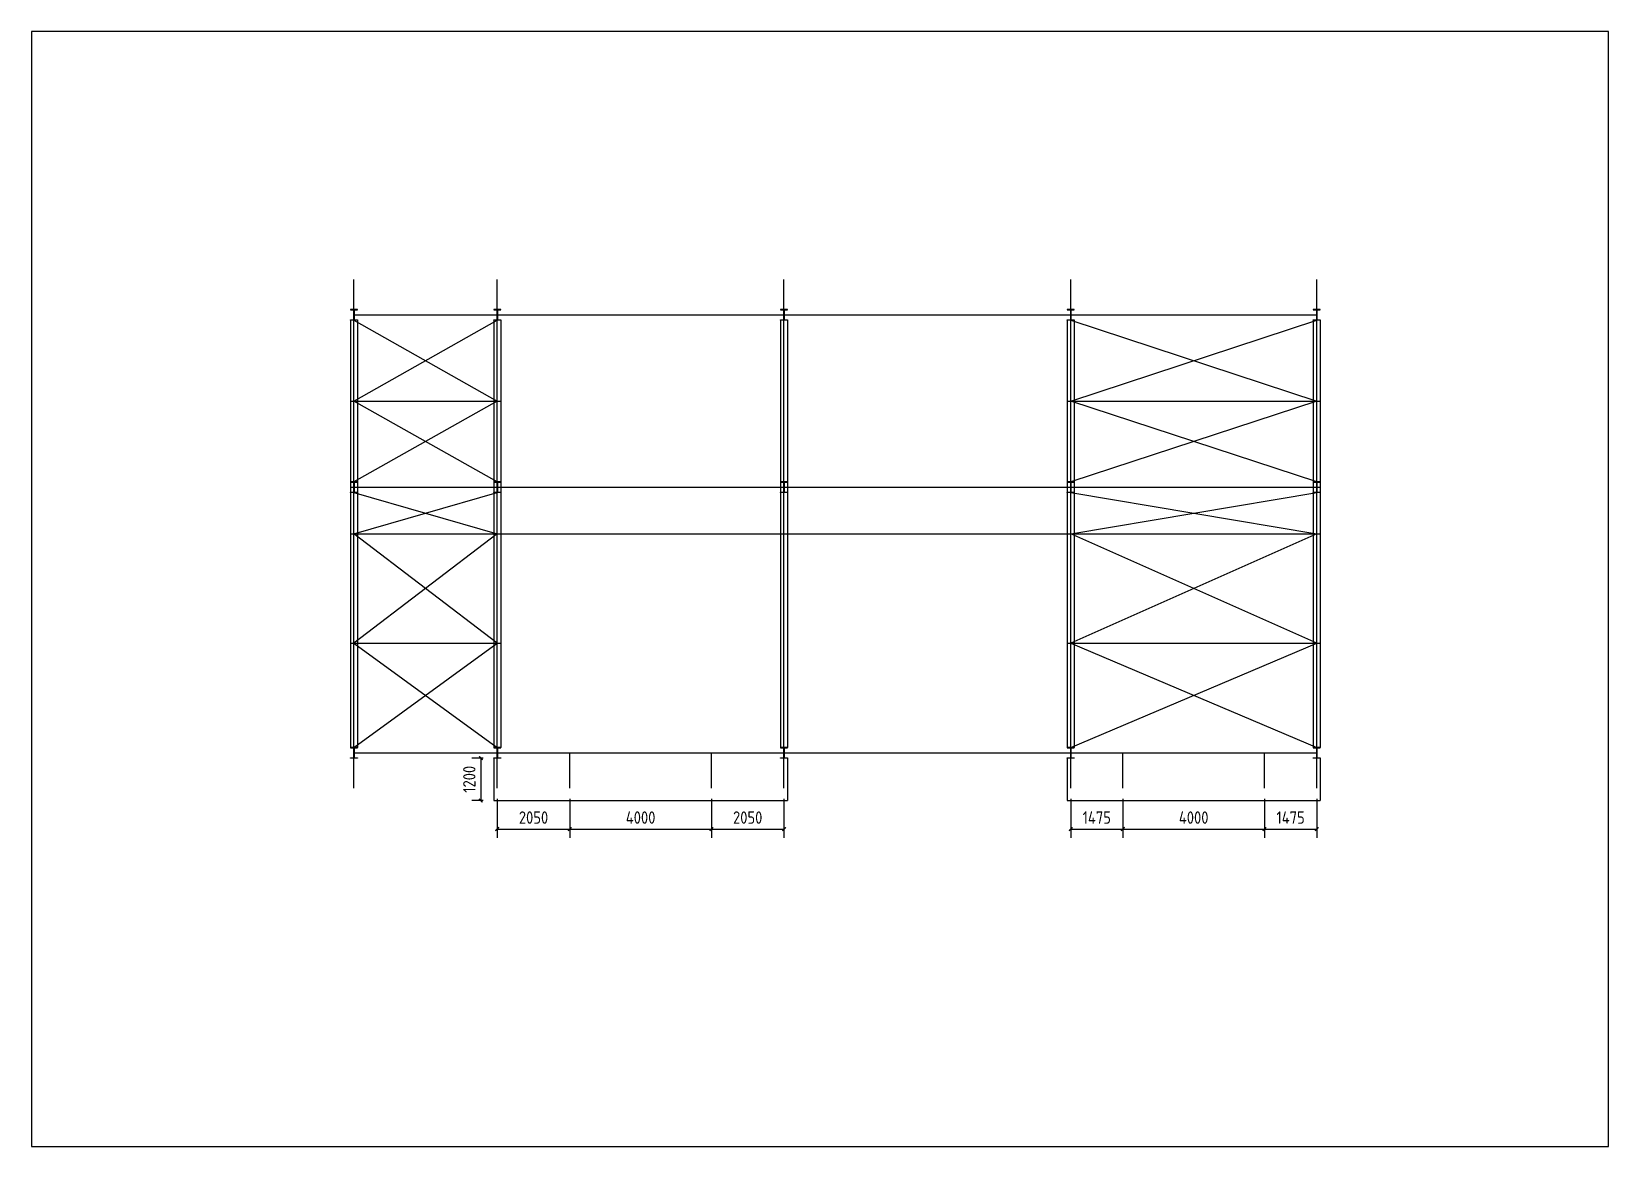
# Model space of a CAD drawing. Extents: x 533809 to 747315, y -17138 to 180511.
# Drawn here: x 595839 to 640389, y 140362 to 171862 of the extents above; entities that cross this region are included whole.
import ezdxf

# ---------------------------------------------------------------- set-up
doc = ezdxf.new("R2010")
doc.units = 0
doc.header["$LTSCALE"] = 1000
doc.header["$MEASUREMENT"] = 0
doc.layers.add('DOTE', color=1, linetype='Continuous')
doc.styles.get("Standard").update_dxf_attribs({"font": 'gbenor.shx', "bigfont": 'gbcbig.shx'})
doc.dimstyles.get("Standard").update_dxf_attribs({"dimscale": 100, "dimtxt": 3.5, "dimasz": 1, "dimexe": 2.5, "dimexo": 3, "dimgap": 1.5, "dimtad": 1, "dimdec": 0, "dimzin": 0, "dimdsep": 46, "dimtxsty": 'Standard', "dimblk": 'ARCHTICK', "dimcen": 0.09, "dimadec": 0, "dimazin": 0, "dimtfac": 1, "dimtdec": 0, "dimtix": 1, "dimtmove": 2, "dimatfit": 3, "dimfxl": 1, "dimtolj": 1, "dimtzin": 0, "dimarcsym": 0})

msp = doc.modelspace()

# ---------------------------------------------------------------- blocks, each defined once
blk = doc.blocks.new('_ArchTick')
at = {"color": 0, "linetype": 'ByBlock', "const_width": 0.4}
blk.add_lwpolyline([(-0.5, -0.5), (0.5, 0.5)], dxfattribs=at)
blk = doc.blocks.new('*D53')
at = {"color": 0, "lineweight": -2}
for p, q in [((608996, 150186), (608996, 149080)), ((611046, 150186), (611046, 149080)), ((608996, 149330), (611046, 149330))]:
    blk.add_line(p, q, dxfattribs=at)
at = {"layer": 'Defpoints', "color": 0}
for p in [(608996, 150486), (611046, 150486), (611046, 149330)]:
    blk.add_point(p, dxfattribs=at)
at = {"color": 0, "lineweight": -2, "xscale": 100, "yscale": 100, "zscale": 100, "rotation": 180}
blk.add_blockref('_ArchTick', (608996, 149330), dxfattribs=at)
at = {"color": 0, "lineweight": -2, "xscale": 100, "yscale": 100, "zscale": 100}
blk.add_blockref('_ArchTick', (611046, 149330), dxfattribs=at)
at = {"color": 0, "insert": (610021, 149655), "char_height": 350, "attachment_point": 5}
blk.add_mtext('\\A1;2050', dxfattribs=at)
blk = doc.blocks.new('*D54')
at = {"color": 0, "lineweight": -2}
for p, q in [((611046, 150186), (611046, 149080)), ((615046, 150186), (615046, 149080)), ((611046, 149330), (615046, 149330))]:
    blk.add_line(p, q, dxfattribs=at)
at = {"layer": 'Defpoints', "color": 0}
for p in [(611046, 150486), (615046, 150486), (615046, 149330)]:
    blk.add_point(p, dxfattribs=at)
at = {"color": 0, "lineweight": -2, "xscale": 100, "yscale": 100, "zscale": 100, "rotation": 180}
blk.add_blockref('_ArchTick', (611046, 149330), dxfattribs=at)
at = {"color": 0, "lineweight": -2, "xscale": 100, "yscale": 100, "zscale": 100}
blk.add_blockref('_ArchTick', (615046, 149330), dxfattribs=at)
at = {"color": 0, "insert": (613046, 149655), "char_height": 350, "attachment_point": 5}
blk.add_mtext('\\A1;4000', dxfattribs=at)
blk = doc.blocks.new('*D55')
at = {"color": 0, "lineweight": -2}
for p, q in [((615046, 150186), (615046, 149080)), ((617096, 150186), (617096, 149080)), ((615046, 149330), (617096, 149330))]:
    blk.add_line(p, q, dxfattribs=at)
at = {"layer": 'Defpoints', "color": 0}
for p in [(615046, 150486), (617096, 150486), (617096, 149330)]:
    blk.add_point(p, dxfattribs=at)
at = {"color": 0, "lineweight": -2, "xscale": 100, "yscale": 100, "zscale": 100, "rotation": 180}
blk.add_blockref('_ArchTick', (615046, 149330), dxfattribs=at)
at = {"color": 0, "lineweight": -2, "xscale": 100, "yscale": 100, "zscale": 100}
blk.add_blockref('_ArchTick', (617096, 149330), dxfattribs=at)
at = {"color": 0, "insert": (616071, 149655), "char_height": 350, "attachment_point": 5}
blk.add_mtext('\\A1;2050', dxfattribs=at)
blk = doc.blocks.new('*D56')
at = {"color": 0, "lineweight": -2}
for p, q in [((625196, 150186), (625196, 149080)), ((626671, 150186), (626671, 149080)), ((625196, 149330), (626671, 149330))]:
    blk.add_line(p, q, dxfattribs=at)
at = {"layer": 'Defpoints', "color": 0}
for p in [(625196, 150486), (626671, 150486), (626671, 149330)]:
    blk.add_point(p, dxfattribs=at)
at = {"color": 0, "lineweight": -2, "xscale": 100, "yscale": 100, "zscale": 100, "rotation": 180}
blk.add_blockref('_ArchTick', (625196, 149330), dxfattribs=at)
at = {"color": 0, "lineweight": -2, "xscale": 100, "yscale": 100, "zscale": 100}
blk.add_blockref('_ArchTick', (626671, 149330), dxfattribs=at)
at = {"color": 0, "insert": (625934, 149655), "char_height": 350, "attachment_point": 5}
blk.add_mtext('\\A1;1475', dxfattribs=at)
blk = doc.blocks.new('*D57')
at = {"color": 0, "lineweight": -2}
for p, q in [((626671, 150186), (626671, 149080)), ((630671, 150186), (630671, 149080)), ((626671, 149330), (630671, 149330))]:
    blk.add_line(p, q, dxfattribs=at)
at = {"layer": 'Defpoints', "color": 0}
for p in [(626671, 150486), (630671, 150486), (630671, 149330)]:
    blk.add_point(p, dxfattribs=at)
at = {"color": 0, "lineweight": -2, "xscale": 100, "yscale": 100, "zscale": 100, "rotation": 180}
blk.add_blockref('_ArchTick', (626671, 149330), dxfattribs=at)
at = {"color": 0, "lineweight": -2, "xscale": 100, "yscale": 100, "zscale": 100}
blk.add_blockref('_ArchTick', (630671, 149330), dxfattribs=at)
at = {"color": 0, "insert": (628671, 149655), "char_height": 350, "attachment_point": 5}
blk.add_mtext('\\A1;4000', dxfattribs=at)
blk = doc.blocks.new('*D58')
at = {"color": 0, "lineweight": -2}
for p, q in [((630671, 150186), (630671, 149080)), ((632146, 150186), (632146, 149080)), ((630671, 149330), (632146, 149330))]:
    blk.add_line(p, q, dxfattribs=at)
at = {"layer": 'Defpoints', "color": 0}
for p in [(630671, 150486), (632146, 150486), (632146, 149330)]:
    blk.add_point(p, dxfattribs=at)
at = {"color": 0, "lineweight": -2, "xscale": 100, "yscale": 100, "zscale": 100, "rotation": 180}
blk.add_blockref('_ArchTick', (630671, 149330), dxfattribs=at)
at = {"color": 0, "lineweight": -2, "xscale": 100, "yscale": 100, "zscale": 100}
blk.add_blockref('_ArchTick', (632146, 149330), dxfattribs=at)
at = {"color": 0, "insert": (631409, 149655), "char_height": 350, "attachment_point": 5}
blk.add_mtext('\\A1;1475', dxfattribs=at)
blk = doc.blocks.new('*D59')
at = {"color": 0, "lineweight": -2}
for p, q in [((608596, 151336), (608282, 151336)), ((608532, 151336), (608532, 150136)), ((608596, 150136), (608282, 150136))]:
    blk.add_line(p, q, dxfattribs=at)
at = {"layer": 'Defpoints', "color": 0}
for p in [(608896, 151336), (608532, 150136), (608896, 150136)]:
    blk.add_point(p, dxfattribs=at)
at = {"color": 0, "lineweight": -2, "xscale": 100, "yscale": 100, "zscale": 100}
for p, rotation in [((608532, 151336), 90), ((608532, 150136), 270)]:
    blk.add_blockref('_ArchTick', p, dxfattribs=dict(at, rotation=rotation))
at = {"color": 0, "insert": (608207, 150736), "char_height": 350, "attachment_point": 5, "rotation": 90}
blk.add_mtext('\\A1;1200', dxfattribs=at)

# ---------------------------------------------------------------- dimensions: what is measured, and where the dimension line sits
dim = msp.add_aligned_dim(p1=(608896.4, 151335.6), p2=(608896.4, 150135.6), distance=-364.2, dimstyle='Standard')
dim.commit()
dim.dimension.update_dxf_attribs({"geometry": '*D59', "text_midpoint": (608207.2, 150735.6)})
for base, p1, p2, picture, middle in [((611046.4, 149330.1), (608996.4, 150485.6), (611046.4, 150485.6), '*D53', (610021.4, 149655.1)), ((615046.4, 149330.1), (611046.4, 150485.6), (615046.4, 150485.6), '*D54', (613046.4, 149655.1)), ((617096.4, 149330.1), (615046.4, 150485.6), (617096.4, 150485.6), '*D55', (616071.4, 149655.1)), ((626671.4, 149330.1), (625196.4, 150485.6), (626671.4, 150485.6), '*D56', (625933.9, 149655.1)), ((630671.4, 149330.1), (626671.4, 150485.6), (630671.4, 150485.6), '*D57', (628671.4, 149655.1)), ((632146.4, 149330.1), (630671.4, 150485.6), (632146.4, 150485.6), '*D58', (631408.9, 149655.1))]:
    dim = msp.add_linear_dim(base=base, p1=p1, p2=p2, dimstyle='Standard')
    dim.commit()
    dim.dimension.update_dxf_attribs({"geometry": picture, "text_midpoint": middle})

# ---------------------------------------------------------------- linework, layer by layer
for p, q in [((604946.4, 164005.6), (604846.4, 164005.6)), ((604846.4, 164005.6), (604846.4, 163997.6)), ((604846.4, 163997.6), (605046.4, 163997.6)), ((604943.4, 163997.6), (604943.4, 163713.6)), ((605046.4, 164005.6), (604946.4, 164005.6)), ((604949.4, 163997.6), (604949.4, 163713.6)), ((605046.4, 163997.6), (605046.4, 164005.6)), ((608996.4, 164005.6), (608896.4, 164005.6)), ((608896.4, 164005.6), (608896.4, 163997.6)), ((608896.4, 163997.6), (609096.4, 163997.6)), ((608993.4, 163997.6), (608993.4, 163713.6)), ((609096.4, 164005.6), (608996.4, 164005.6)), ((608999.4, 163997.6), (608999.4, 163713.6)), ((609096.4, 163997.6), (609096.4, 164005.6)), ((617096.4, 164005.6), (616996.4, 164005.6)), ((616996.4, 164005.6), (616996.4, 163997.6)), ((616996.4, 163997.6), (617196.4, 163997.6)), ((617093.4, 163997.6), (617093.4, 163713.6)), ((617196.4, 164005.6), (617096.4, 164005.6)), ((617099.4, 163997.6), (617099.4, 163713.6)), ((617196.4, 163997.6), (617196.4, 164005.6)), ((625196.4, 164005.6), (625096.4, 164005.6)), ((625096.4, 164005.6), (625096.4, 163997.6)), ((625096.4, 163997.6), (625296.4, 163997.6)), ((625193.4, 163997.6), (625193.4, 163713.6)), ((625296.4, 164005.6), (625196.4, 164005.6)), ((625199.4, 163997.6), (625199.4, 163713.6)), ((625296.4, 163997.6), (625296.4, 164005.6)), ((632146.4, 164005.6), (632046.4, 164005.6)), ((632046.4, 164005.6), (632046.4, 163997.6)), ((632046.4, 163997.6), (632246.4, 163997.6)), ((632143.4, 163997.6), (632143.4, 163713.6)), ((632246.4, 164005.6), (632146.4, 164005.6)), ((632149.4, 163997.6), (632149.4, 163713.6)), ((632246.4, 163997.6), (632246.4, 164005.6)), ((604846.4, 163705.6), (604846.4, 163713.6)), ((604846.4, 163713.6), (605046.4, 163713.6)), ((605046.4, 163705.6), (604846.4, 163705.6)), ((605046.4, 163713.6), (605046.4, 163705.6)), ((608896.4, 163705.6), (608896.4, 163713.6)), ((608896.4, 163713.6), (609096.4, 163713.6)), ((609096.4, 163705.6), (608896.4, 163705.6)), ((609096.4, 163713.6), (609096.4, 163705.6)), ((616996.4, 163705.6), (616996.4, 163713.6)), ((616996.4, 163713.6), (617196.4, 163713.6)), ((617196.4, 163705.6), (616996.4, 163705.6)), ((617196.4, 163713.6), (617196.4, 163705.6)), ((625096.4, 163705.6), (625096.4, 163713.6)), ((625096.4, 163713.6), (625296.4, 163713.6)), ((625296.4, 163705.6), (625096.4, 163705.6)), ((625296.4, 163713.6), (625296.4, 163705.6)), ((632046.4, 163705.6), (632046.4, 163713.6)), ((632046.4, 163713.6), (632246.4, 163713.6)), ((632246.4, 163705.6), (632046.4, 163705.6)), ((632246.4, 163713.6), (632246.4, 163705.6)), ((604946.4, 159135.6), (604846.4, 159135.6)), ((604846.4, 159135.6), (604846.4, 159127.6)), ((604846.4, 159127.6), (605046.4, 159127.6)), ((604943.4, 159127.6), (604943.4, 158843.6)), ((605046.4, 159135.6), (604946.4, 159135.6)), ((604949.4, 159127.6), (604949.4, 158843.6)), ((605046.4, 159127.6), (605046.4, 159135.6)), ((608996.4, 159135.6), (608896.4, 159135.6)), ((608896.4, 159135.6), (608896.4, 159127.6)), ((608896.4, 159127.6), (609096.4, 159127.6)), ((608993.4, 159127.6), (608993.4, 158843.6)), ((609096.4, 159135.6), (608996.4, 159135.6)), ((608999.4, 159127.6), (608999.4, 158843.6)), ((609096.4, 159127.6), (609096.4, 159135.6)), ((617096.4, 159135.6), (616996.4, 159135.6)), ((616996.4, 159135.6), (616996.4, 159127.6)), ((616996.4, 159127.6), (617196.4, 159127.6)), ((617093.4, 159127.6), (617093.4, 158843.6)), ((617196.4, 159135.6), (617096.4, 159135.6)), ((617099.4, 159127.6), (617099.4, 158843.6)), ((617196.4, 159127.6), (617196.4, 159135.6)), ((625196.4, 159135.6), (625096.4, 159135.6)), ((625096.4, 159135.6), (625096.4, 159127.6)), ((625096.4, 159127.6), (625296.4, 159127.6)), ((625193.4, 159127.6), (625193.4, 158843.6)), ((625296.4, 159135.6), (625196.4, 159135.6)), ((625199.4, 159127.6), (625199.4, 158843.6)), ((625296.4, 159127.6), (625296.4, 159135.6)), ((632146.4, 159135.6), (632046.4, 159135.6)), ((632046.4, 159135.6), (632046.4, 159127.6)), ((632046.4, 159127.6), (632246.4, 159127.6)), ((632143.4, 159127.6), (632143.4, 158843.6)), ((632246.4, 159135.6), (632146.4, 159135.6)), ((632149.4, 159127.6), (632149.4, 158843.6)), ((632246.4, 159127.6), (632246.4, 159135.6)), ((604846.4, 158835.6), (604846.4, 158843.6)), ((604846.4, 158843.6), (605046.4, 158843.6)), ((605046.4, 158835.6), (604846.4, 158835.6)), ((605046.4, 158843.6), (605046.4, 158835.6)), ((608896.4, 158835.6), (608896.4, 158843.6)), ((608896.4, 158843.6), (609096.4, 158843.6)), ((609096.4, 158835.6), (608896.4, 158835.6)), ((609096.4, 158843.6), (609096.4, 158835.6)), ((616996.4, 158835.6), (616996.4, 158843.6)), ((616996.4, 158843.6), (617196.4, 158843.6)), ((617196.4, 158835.6), (616996.4, 158835.6)), ((617196.4, 158843.6), (617196.4, 158835.6)), ((625096.4, 158835.6), (625096.4, 158843.6)), ((625096.4, 158843.6), (625296.4, 158843.6)), ((625296.4, 158835.6), (625096.4, 158835.6)), ((625296.4, 158843.6), (625296.4, 158835.6)), ((632046.4, 158835.6), (632046.4, 158843.6)), ((632046.4, 158843.6), (632246.4, 158843.6)), ((632246.4, 158835.6), (632046.4, 158835.6)), ((632246.4, 158843.6), (632246.4, 158835.6)), ((604946.4, 151635.6), (604846.4, 151635.6)), ((604846.4, 151635.6), (604846.4, 151627.6)), ((604846.4, 151627.6), (605046.4, 151627.6)), ((604943.4, 151627.6), (604943.4, 151343.6)), ((605046.4, 151635.6), (604946.4, 151635.6)), ((604949.4, 151627.6), (604949.4, 151343.6)), ((605046.4, 151627.6), (605046.4, 151635.6)), ((608996.4, 151635.6), (608896.4, 151635.6)), ((608896.4, 151635.6), (608896.4, 151627.6)), ((608896.4, 151627.6), (609096.4, 151627.6)), ((608993.4, 151627.6), (608993.4, 151343.6)), ((609096.4, 151635.6), (608996.4, 151635.6)), ((608999.4, 151627.6), (608999.4, 151343.6)), ((609096.4, 151627.6), (609096.4, 151635.6)), ((617096.4, 151635.6), (616996.4, 151635.6)), ((616996.4, 151635.6), (616996.4, 151627.6)), ((616996.4, 151627.6), (617196.4, 151627.6)), ((617093.4, 151627.6), (617093.4, 151343.6)), ((617196.4, 151635.6), (617096.4, 151635.6)), ((617099.4, 151627.6), (617099.4, 151343.6)), ((617196.4, 151627.6), (617196.4, 151635.6)), ((625196.4, 151635.6), (625096.4, 151635.6)), ((625096.4, 151635.6), (625096.4, 151627.6)), ((625096.4, 151627.6), (625296.4, 151627.6)), ((625193.4, 151627.6), (625193.4, 151343.6)), ((625296.4, 151635.6), (625196.4, 151635.6)), ((625199.4, 151627.6), (625199.4, 151343.6)), ((625296.4, 151627.6), (625296.4, 151635.6)), ((632146.4, 151635.6), (632046.4, 151635.6)), ((632046.4, 151635.6), (632046.4, 151627.6)), ((632046.4, 151627.6), (632246.4, 151627.6)), ((632143.4, 151627.6), (632143.4, 151343.6)), ((632246.4, 151635.6), (632146.4, 151635.6)), ((632149.4, 151627.6), (632149.4, 151343.6)), ((632246.4, 151627.6), (632246.4, 151635.6)), ((604846.4, 151335.6), (604846.4, 151343.6)), ((604846.4, 151343.6), (605046.4, 151343.6)), ((605046.4, 151335.6), (604846.4, 151335.6)), ((605046.4, 151343.6), (605046.4, 151335.6)), ((608896.4, 151335.6), (608896.4, 151343.6)), ((608896.4, 151343.6), (609096.4, 151343.6)), ((609096.4, 151335.6), (608896.4, 151335.6)), ((608896.4, 151335.6), (608896.4, 150135.6)), ((609096.4, 151343.6), (609096.4, 151335.6)), ((616996.4, 151335.6), (616996.4, 151343.6)), ((616996.4, 151343.6), (617196.4, 151343.6)), ((617196.4, 151335.6), (616996.4, 151335.6)), ((617196.4, 151343.6), (617196.4, 151335.6)), ((617196.4, 151335.6), (617196.4, 150135.6)), ((625096.4, 151335.6), (625096.4, 151343.6)), ((625096.4, 151343.6), (625296.4, 151343.6)), ((625096.4, 151339.6), (625096.4, 150139.6)), ((625296.4, 151335.6), (625096.4, 151335.6)), ((625296.4, 151343.6), (625296.4, 151335.6)), ((632046.4, 151335.6), (632046.4, 151343.6)), ((632046.4, 151343.6), (632246.4, 151343.6)), ((632246.4, 151335.6), (632046.4, 151335.6)), ((632246.4, 151343.6), (632246.4, 151335.6)), ((632246.4, 151335.6), (632246.4, 150139.6)), ((608896.4, 150135.6), (617196.4, 150135.6)), ((625096.4, 150139.6), (632246.4, 150139.6))]:
    msp.add_line(p, q)
at = {"color": 4}
for p, q in [((604846.4, 163705.6), (604846.4, 151635.6)), ((605046.4, 163705.6), (605046.4, 151635.6)), ((608896.4, 163705.6), (608896.4, 151635.6)), ((609096.4, 163705.6), (609096.4, 151635.6)), ((616996.4, 163705.6), (616996.4, 151635.6)), ((617196.4, 163705.6), (617196.4, 151635.6)), ((625096.4, 163705.6), (625096.4, 151635.6)), ((625296.4, 163705.6), (625296.4, 151635.6)), ((632046.4, 163705.6), (632046.4, 151635.6)), ((632246.4, 163705.6), (632246.4, 151635.6))]:
    msp.add_line(p, q, dxfattribs=at)
at = {"color": 6}
for p, q in [((604946.4, 163705.6), (608996.4, 161420.6)), ((604946.4, 161420.6), (608996.4, 163705.6)), ((625196.4, 163705.6), (632146.4, 161420.6)), ((625196.4, 161420.6), (632146.4, 163705.6)), ((608996.4, 161420.6), (604946.4, 159135.6)), ((608996.4, 159135.6), (604946.4, 161420.6)), ((632146.4, 161420.6), (625196.4, 159135.6)), ((632146.4, 159135.6), (625196.4, 161420.6)), ((604946.4, 158835.6), (608996.4, 157670.6)), ((604946.4, 157670.6), (608996.4, 158835.6)), ((625196.4, 158835.6), (632146.4, 157670.6)), ((625196.4, 157670.6), (632146.4, 158835.6)), ((608996.4, 157670.6), (604946.4, 154578.6)), ((608996.4, 154578.6), (604946.4, 157670.6)), ((632146.4, 157670.6), (625196.4, 154578.6)), ((632146.4, 154578.6), (625196.4, 157670.6)), ((604946.4, 154578.6), (608996.4, 151635.6)), ((604946.4, 151635.6), (608996.4, 154578.6)), ((625196.4, 154578.6), (632146.4, 151635.6)), ((625196.4, 151635.6), (632146.4, 154578.6))]:
    msp.add_line(p, q, dxfattribs=at)
msp.add_lwpolyline([(595839.1, 140362.3), (640389.1, 140362.3), (640389.1, 171862.3), (595839.1, 171862.3)], close=True)
at = {"layer": 'DOTE'}
for p, q in [((604946.4, 150485.6), (604946.4, 164855.6)), ((608996.4, 150485.6), (608996.4, 164855.6)), ((617096.4, 150485.6), (617096.4, 164855.6)), ((625196.4, 150485.6), (625196.4, 164855.6)), ((632146.4, 150485.6), (632146.4, 164855.6)), ((611046.4, 150485.6), (611046.4, 151485.6)), ((615046.4, 150485.6), (615046.4, 151485.6)), ((626671.4, 150485.6), (626671.4, 151485.6)), ((630671.4, 150485.6), (630671.4, 151485.6))]:
    msp.add_line(p, q, dxfattribs=at)
at = {"layer": 'DOTE', "color": 0}
for p, q in [((604943.4, 163855.6), (632149.4, 163855.6)), ((604846.4, 161420.6), (609096.4, 161420.6)), ((625096.4, 161420.6), (632246.4, 161420.6)), ((604846.4, 158985.6), (632246.4, 158985.6)), ((604846.4, 157670.6), (632246.4, 157670.6)), ((604846.4, 154578.6), (609096.4, 154578.6)), ((625096.4, 154578.6), (632246.4, 154578.6)), ((604943.4, 151485.6), (632149.4, 151485.6))]:
    msp.add_line(p, q, dxfattribs=at)

msp.set_redraw_order([(e.dxf.handle, doc.entitydb.next_handle()) for e in msp.query("TEXT MTEXT ATTDEF DIMENSION ARC_DIMENSION")])  # texts and dimensions are drawn at this point

doc.saveas('drawing.dxf')
